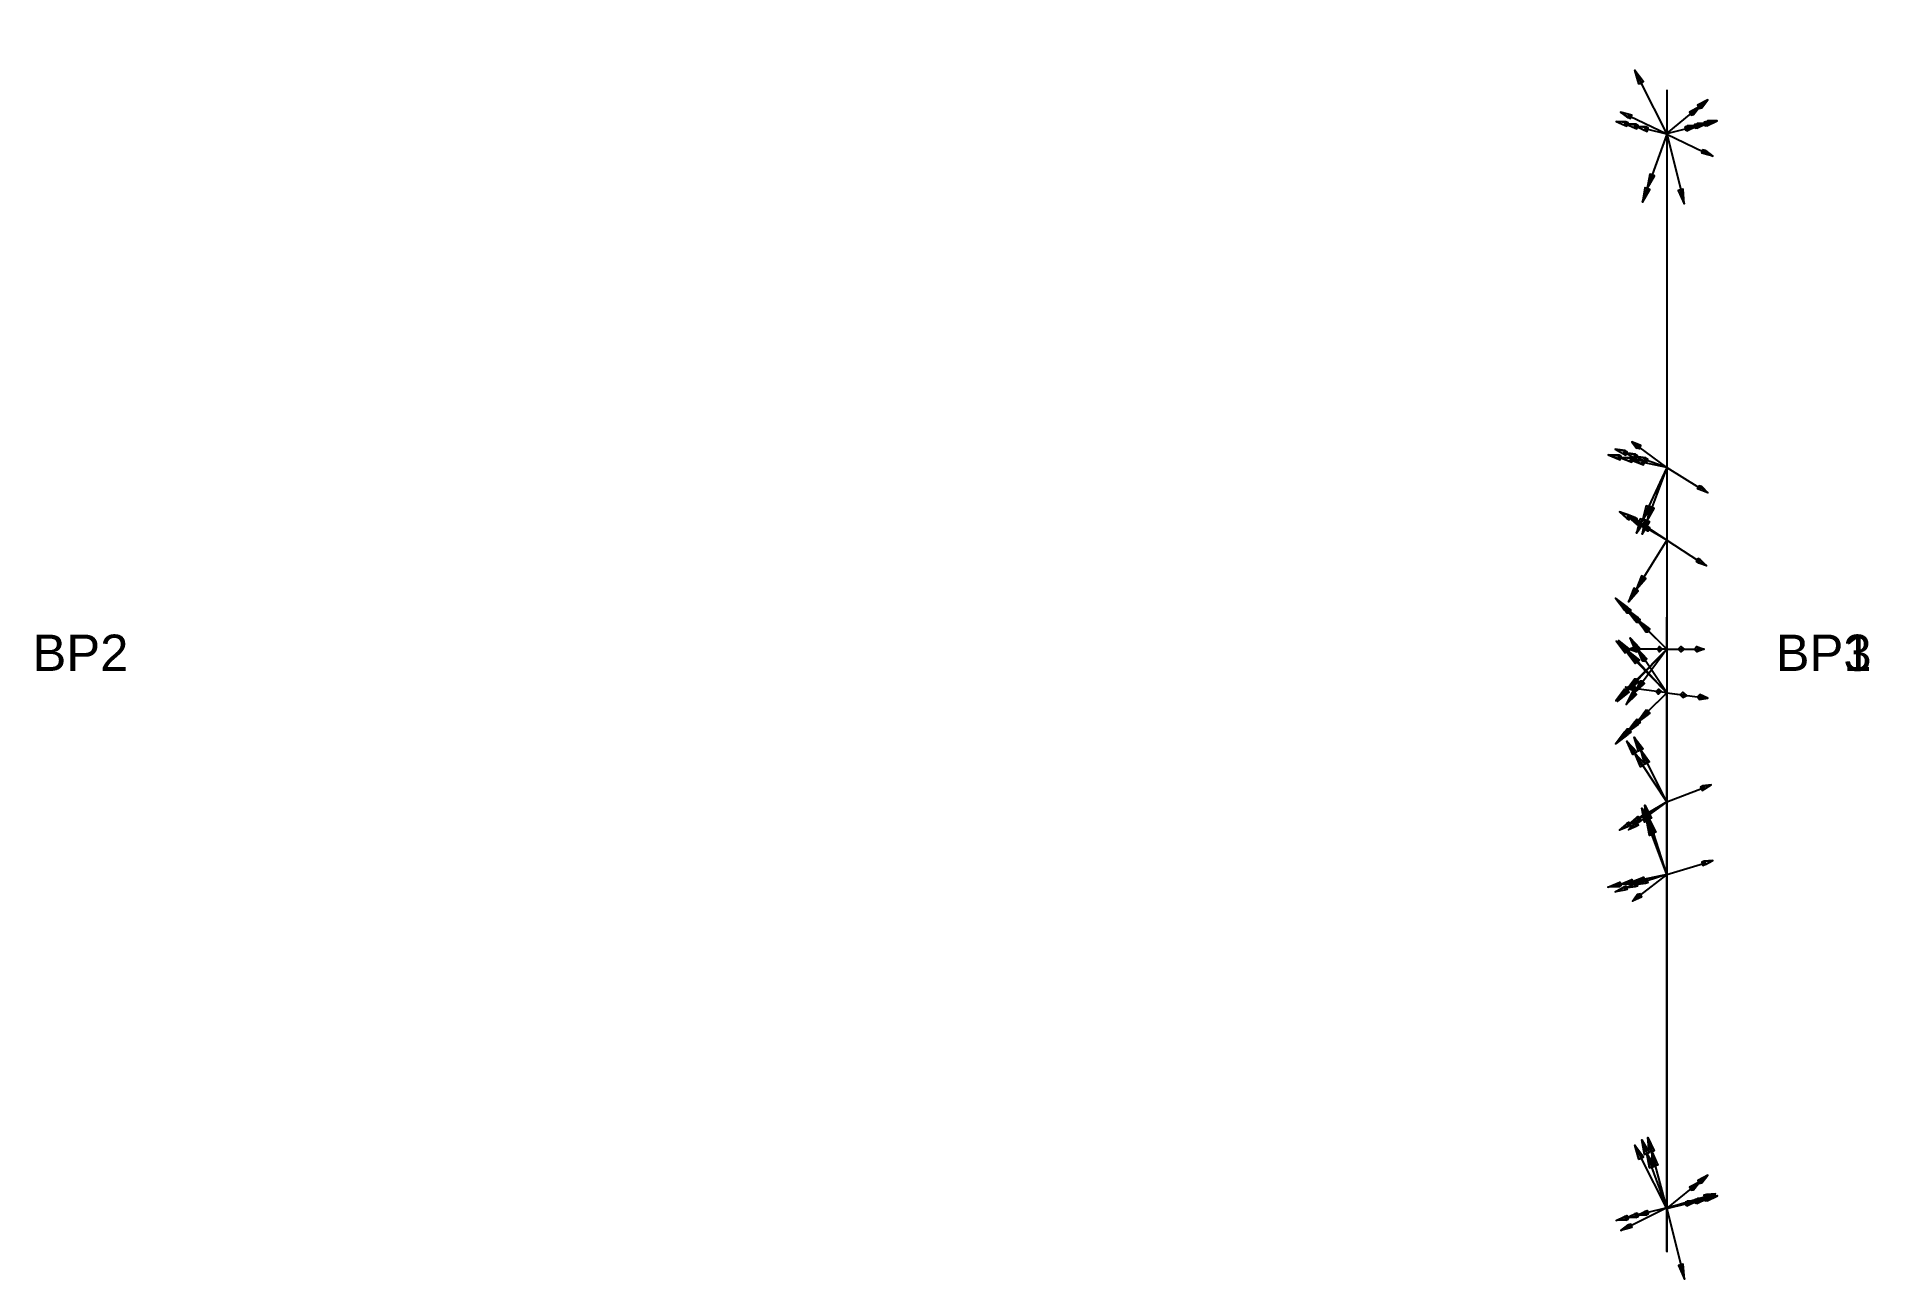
# Model space of a CAD drawing. Header units: millimetres. Extents: x -4365 to 13, y -88 to 88.
# Drawn here: x -239.4 to 12.9, y -83.7 to 87.3 of the extents above; entities that cross this region are included whole.
import ezdxf

# ---------------------------------------------------------------- set-up
doc = ezdxf.new("R2010")
doc.units = ezdxf.units.MM
for name, color, linetype in [('AutoDetect_1_7', 1, 'Continuous'), ('AutoDetect_2_14', 1, 'Continuous'), ('AutoDetect_3_13', 1, 'Continuous'), ('AutoDetect_3_3', 1, 'Continuous'), ('AutoDetect_3_6', 1, 'Continuous'), ('AutoDetect_4_0', 1, 'Continuous'), ('AutoDetect_4_15', 1, 'Continuous'), ('AutoDetect_4_8', 1, 'Continuous'), ('Rippe_ID_GUID_FC942D2B_D95B_420f_88DC_CD9C9856C09B', 1, 'Continuous')]:
    doc.layers.add(name, color=color, linetype=linetype)
doc.styles.get("Standard").update_dxf_attribs({"font": 'arial.ttf'})

msp = doc.modelspace()

# ---------------------------------------------------------------- texts
at = {"layer": 'Rippe_ID_GUID_FC942D2B_D95B_420f_88DC_CD9C9856C09B', "color": 5}
for s, p in [('BP2', (-240, 0)), ('BP3', (0, 0, -102.5)), ('BP1', (0, 0))]:
    msp.add_text(s, height=5, dxfattribs=at).set_placement(p)

# ---------------------------------------------------------------- blocks, each defined once
blk = doc.blocks.new('Kontrollpunkt')
at = {"color": 0}
for q in [(0, 6), (8, 0), (0, 0, 4)]:
    blk.add_line((0, 0), q, dxfattribs=at)
for points in [[(0.25, 8, -0.25), (-0.25, 8, -0.25), (-0.25, 8, 0.25), (0, 10, 0), (-0.25, 8, -0.25), (0.25, 8, 0.25), (0, 10, 0), (0.25, 8, -0.25), (0.25, 8, 0.25), (-0.25, 8, 0.25)], [(0.25, 6, -0.25), (-0.25, 6, -0.25), (-0.25, 6, 0.25), (0, 8, 0), (-0.25, 6, -0.25), (0.25, 6, 0.25), (0, 8, 0), (0.25, 6, -0.25), (0.25, 6, 0.25), (-0.25, 6, 0.25)], [(0.25, 0.25, 4), (-0.25, 0.25, 4), (-0.25, -0.25, 4), (0, 0, 6), (-0.25, 0.25, 4), (0.25, -0.25, 4), (0, 0, 6), (0.25, 0.25, 4), (0.25, -0.25, 4), (-0.25, -0.25, 4)], [(0.25, 0.25, 6), (-0.25, 0.25, 6), (-0.25, -0.25, 6), (0, 0, 8), (-0.25, 0.25, 6), (0.25, -0.25, 6), (0, 0, 8), (0.25, 0.25, 6), (0.25, -0.25, 6), (-0.25, -0.25, 6)], [(0.25, 0.25, 8), (-0.25, 0.25, 8), (-0.25, -0.25, 8), (0, 0, 10), (-0.25, 0.25, 8), (0.25, -0.25, 8), (0, 0, 10), (0.25, 0.25, 8), (0.25, -0.25, 8), (-0.25, -0.25, 8)], [(8, 0.25, -0.25), (8, 0.25, 0.25), (8, -0.25, 0.25), (10, 0, 0), (8, 0.25, 0.25), (8, -0.25, -0.25), (10, 0, 0), (8, 0.25, -0.25), (8, -0.25, -0.25), (8, -0.25, 0.25)]]:
    blk.add_polyline3d(points, dxfattribs=at)

# ---------------------------------------------------------------- linework, layer by layer
at = {"layer": 'AutoDetect_1_7', "color": 1}
msp.add_line((-15, 80, -445), (-15, -80, -445), dxfattribs=at)
at = {"layer": 'AutoDetect_2_14', "color": 1}
msp.add_line((-15, 80, -303), (-15, -80, -303), dxfattribs=at)
at = {"layer": 'AutoDetect_3_13', "color": 1}
msp.add_line((-15, -79.9, -441), (-15, -18, -441), dxfattribs=at)
at = {"layer": 'AutoDetect_3_13', "color": 1, "extrusion": (1, 0, 0)}
msp.add_arc((-18, -426, -15), 15, 270, 315, dxfattribs=at)
at = {"layer": 'AutoDetect_3_3', "color": 1}
msp.add_line((-15, -3, -322), (-15, -3, -426), dxfattribs=at)
at = {"layer": 'AutoDetect_3_3', "color": 1, "extrusion": (-1, 0, 0)}
for centre, start, end in [((18, -322, 15), 135, 180), ((18, -426, 15), 180, 225)]:
    msp.add_arc(centre, 15, start, end, dxfattribs=at)
at = {"layer": 'AutoDetect_3_6', "color": 1}
msp.add_line((-15, -79.9, -307), (-15, -18, -307), dxfattribs=at)
at = {"layer": 'AutoDetect_3_6', "color": 1, "extrusion": (-1, 0, 0)}
msp.add_arc((18, -322, 15), 15, 90, 135, dxfattribs=at)
at = {"layer": 'AutoDetect_4_0', "color": 1}
msp.add_line((-15, 3, -426), (-15, 3, -322), dxfattribs=at)
at = {"layer": 'AutoDetect_4_0', "color": 1, "extrusion": (-1, 0, 0)}
for centre, start, end in [((-18, -426, 15), 315, 0), ((-18, -322, 15), 0, 45)]:
    msp.add_arc(centre, 15, start, end, dxfattribs=at)
at = {"layer": 'AutoDetect_4_15', "color": 1}
msp.add_line((-15, 79.9, -441), (-15, 18, -441), dxfattribs=at)
at = {"layer": 'AutoDetect_4_15', "color": 1, "extrusion": (-1, 0, 0)}
msp.add_arc((-18, -426, 15), 15, 270, 315, dxfattribs=at)
at = {"layer": 'AutoDetect_4_8', "color": 1}
msp.add_line((-15, 79.9, -307), (-15, 18, -307), dxfattribs=at)
at = {"layer": 'AutoDetect_4_8', "color": 1, "extrusion": (1, 0, 0)}
msp.add_arc((18, -322, -15), 15, 90, 135, dxfattribs=at)

# ---------------------------------------------------------------- block references
at = {"layer": 'AutoDetect_1_7', "color": 1, "extrusion": (0.696364, 0.173648, -0.696364), "rotation": 341.9218654017965}
for p in [(75.43, -317.04, 312.29), (-68.17, -341.97, 286.59)]:
    msp.add_blockref('Kontrollpunkt', p, dxfattribs=at)
at = {"layer": 'AutoDetect_2_14', "color": 1, "extrusion": (0.696364, 0.173648, 0.696364), "rotation": 180}
for p in [(75.43, -219.79, -208.59), (-68.17, -194.86, -234.29)]:
    msp.add_blockref('Kontrollpunkt', p, dxfattribs=at)
at = {"layer": 'AutoDetect_3_13', "color": 1, "extrusion": (-0.650895, -0.390731, 0.650895), "rotation": 83.40411446479466}
msp.add_blockref('Kontrollpunkt', (7.71, -349.19, -270.25), dxfattribs=at)
at = {"layer": 'AutoDetect_3_13', "color": 1, "extrusion": (-0.712041, -0.238492, 0.660393), "rotation": 88.7962638824899}
msp.add_blockref('Kontrollpunkt', (21.79, -346.42, -273.88), dxfattribs=at)
at = {"layer": 'AutoDetect_3_13', "color": 1, "extrusion": (-0.696364, -0.173648, 0.696364), "rotation": 91.4177731969594}
msp.add_blockref('Kontrollpunkt', (68.07, -339.09, -283.82), dxfattribs=at)
at = {"layer": 'AutoDetect_3_3', "color": 1, "extrusion": (-0.650895, -0.650895, -0.390731), "rotation": 116.9856821999535}
msp.add_blockref('Kontrollpunkt', (-8.49, -291.43, 137.53), dxfattribs=at)
at = {"layer": 'AutoDetect_3_3', "color": 1, "extrusion": (-0.704416, -0.704416, -0.087156), "rotation": 96.48008768721698}
msp.add_blockref('Kontrollpunkt', (-8.49, -319.67, 40.74), dxfattribs=at)
at = {"layer": 'AutoDetect_3_3', "color": 1, "extrusion": (-0.696364, -0.696364, 0.173648), "rotation": 77.24859307823723}
for p in [(-8.49, -358.71, -50.33), (-8.49, -411.89, -59.7)]:
    msp.add_blockref('Kontrollpunkt', p, dxfattribs=at)
at = {"layer": 'AutoDetect_3_3', "color": 1, "extrusion": (-0.650895, -0.650895, 0.390731), "rotation": 63.01431780004646}
msp.add_blockref('Kontrollpunkt', (-8.49, -397.11, -154.74), dxfattribs=at)
at = {"layer": 'AutoDetect_3_6', "color": 1, "extrusion": (-0.650895, -0.390731, -0.650895), "rotation": 86.34572295680387}
msp.add_blockref('Kontrollpunkt', (7.71, -218.66, 216.62), dxfattribs=at)
at = {"layer": 'AutoDetect_3_6', "color": 1, "extrusion": (-0.810626, -0.173648, -0.559225), "rotation": 74.78795316164403}
msp.add_blockref('Kontrollpunkt', (24.24, -243.03, 188.7), dxfattribs=at)
at = {"layer": 'AutoDetect_3_6', "color": 1, "extrusion": (-0.696364, -0.173648, -0.696364), "rotation": 81.2348063681018}
msp.add_blockref('Kontrollpunkt', (68.07, -197.74, 237.06), dxfattribs=at)
at = {"layer": 'AutoDetect_4_0', "color": 1, "extrusion": (-0.650895, 0.650895, 0.390731), "rotation": 291.3421348077551}
msp.add_blockref('Kontrollpunkt', (8.49, -397.11, -154.74), dxfattribs=at)
at = {"layer": 'AutoDetect_4_0', "color": 1, "extrusion": (-0.704416, 0.704416, 0.087156), "rotation": 274.9810693937002}
msp.add_blockref('Kontrollpunkt', (8.49, -425.49, -24.45), dxfattribs=at)
at = {"layer": 'AutoDetect_4_0', "color": 1, "extrusion": (-0.696364, 0.696364, -0.173648), "rotation": 260.1489238834161}
for p in [(8.49, -377.93, 79.56), (8.49, -324.75, 70.19)]:
    msp.add_blockref('Kontrollpunkt', p, dxfattribs=at)
at = {"layer": 'AutoDetect_4_0', "color": 1, "extrusion": (-0.650895, 0.650895, -0.390731), "rotation": 248.6578651922448}
msp.add_blockref('Kontrollpunkt', (8.49, -291.43, 137.53), dxfattribs=at)
at = {"layer": 'AutoDetect_4_15', "color": 1, "extrusion": (-0.696364, 0.173648, 0.696364), "rotation": 261.8614270189084}
msp.add_blockref('Kontrollpunkt', (-68.07, -339.09, -283.82), dxfattribs=at)
at = {"layer": 'AutoDetect_4_15', "color": 1, "extrusion": (-0.807946, 0.173648, 0.563089), "rotation": 255.7307921486725}
msp.add_blockref('Kontrollpunkt', (-24.22, -376.01, -231.34), dxfattribs=at)
at = {"layer": 'AutoDetect_4_15', "color": 1, "extrusion": (-0.650895, 0.390731, 0.650895), "rotation": 268.7304672588111}
msp.add_blockref('Kontrollpunkt', (-7.71, -349.19, -270.25), dxfattribs=at)
at = {"layer": 'AutoDetect_4_8', "color": 1, "extrusion": (-0.696364, 0.173648, -0.696364), "rotation": 278.1385729810916}
msp.add_blockref('Kontrollpunkt', (-68.07, -197.74, 237.06), dxfattribs=at)
at = {"layer": 'AutoDetect_4_8', "color": 1, "extrusion": (-0.710718, 0.252942, -0.65643), "rotation": 277.9566930711569}
msp.add_blockref('Kontrollpunkt', (-21.35, -216.16, 219.27), dxfattribs=at)
at = {"layer": 'AutoDetect_4_8', "color": 1, "extrusion": (-0.650895, 0.390731, -0.650895), "rotation": 271.2695327411889}
msp.add_blockref('Kontrollpunkt', (-7.71, -218.66, 216.62), dxfattribs=at)

msp.set_redraw_order([(e.dxf.handle, doc.entitydb.next_handle()) for e in msp.query("TEXT MTEXT ATTDEF DIMENSION ARC_DIMENSION")])  # texts and dimensions are drawn at this point

doc.saveas('drawing.dxf')
